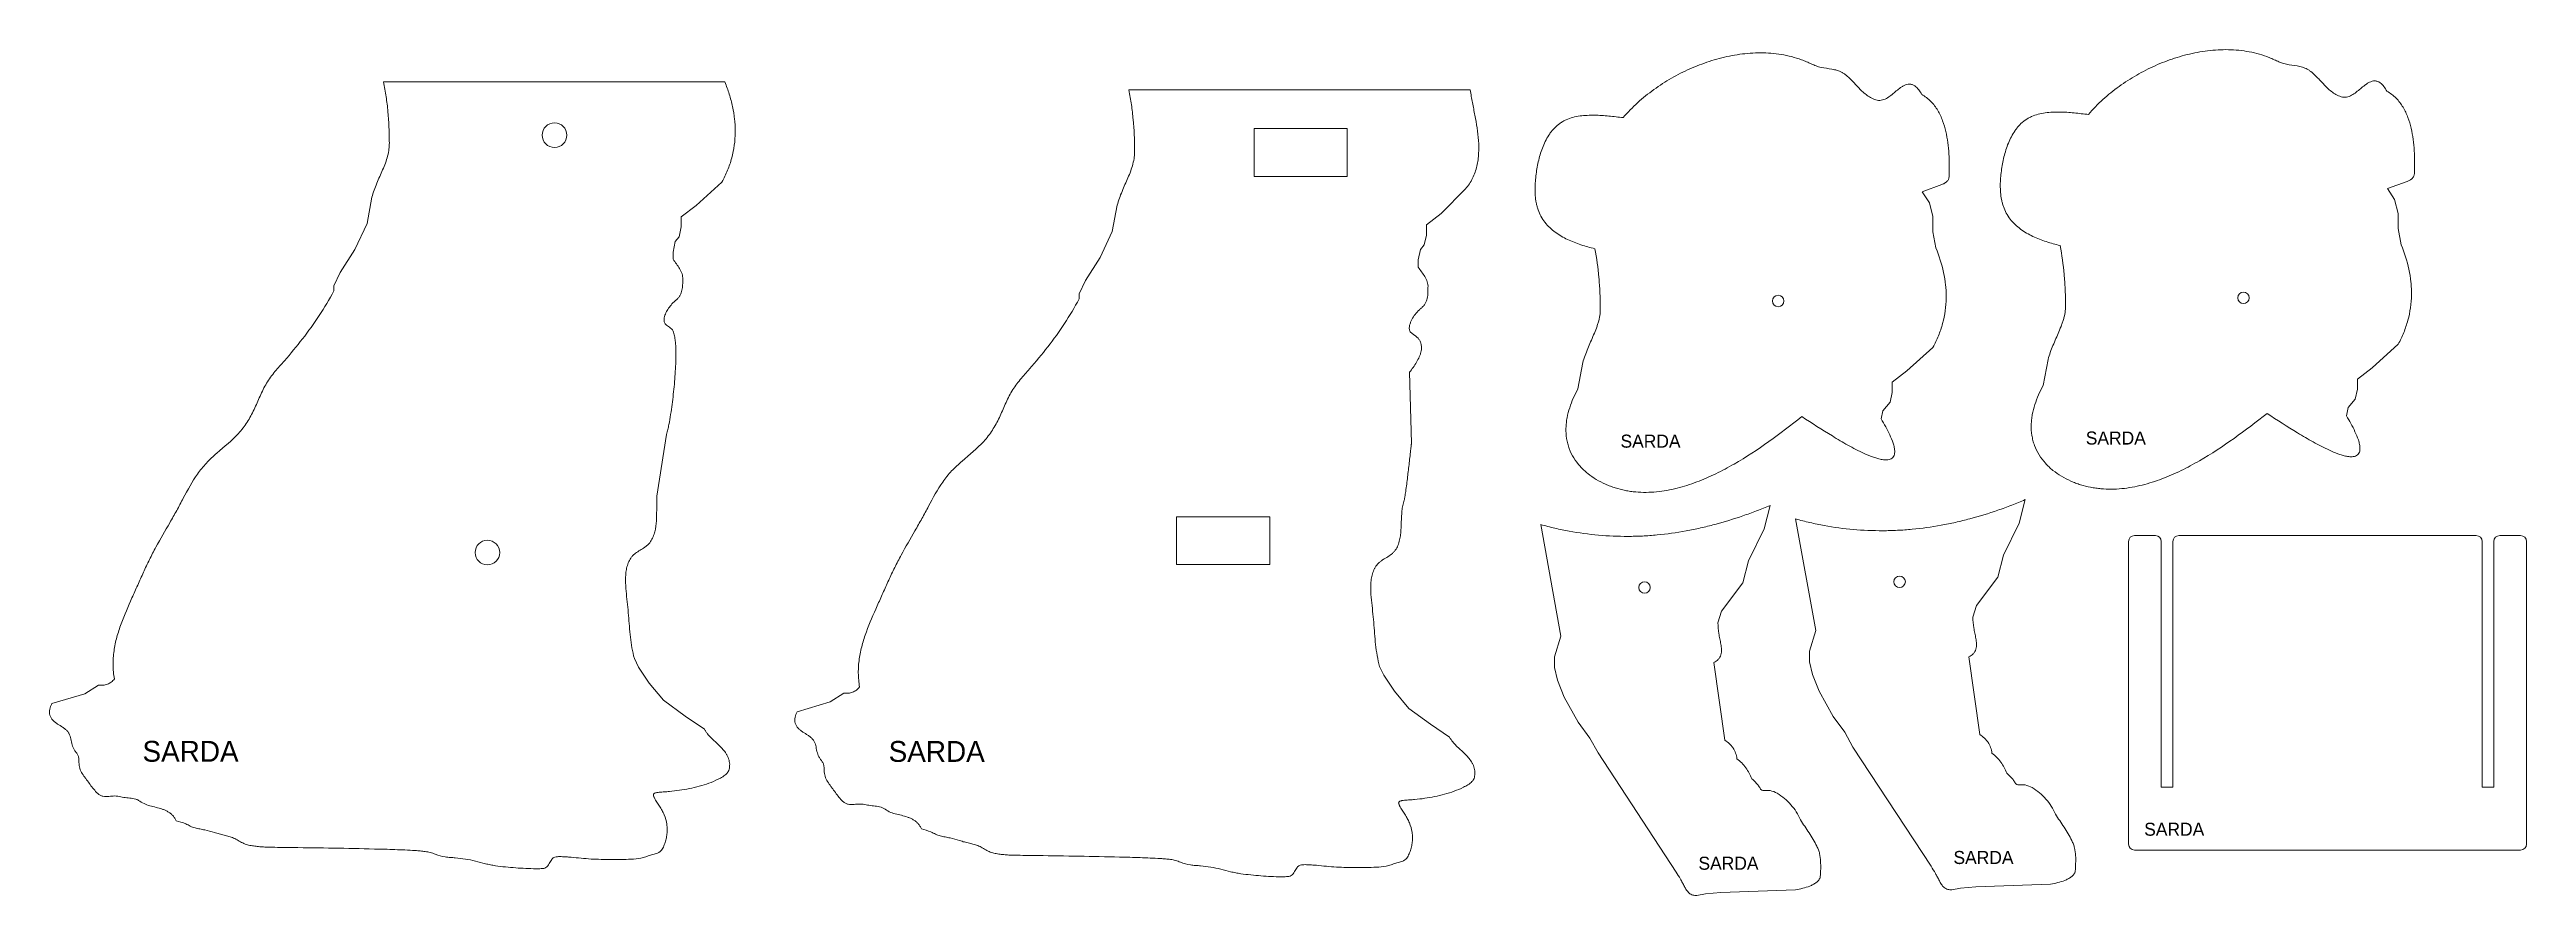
# Model space of a CAD drawing. Header units: inches. Extents: x 0.3 to 24.1, y 0.1 to 8.2.
import ezdxf

# ---------------------------------------------------------------- set-up
doc = ezdxf.new("R2010")
doc.units = ezdxf.units.IN
doc.header["$MEASUREMENT"] = 0

msp = doc.modelspace()

# ---------------------------------------------------------------- texts
at = {"color": 2, "lineweight": 5, "attachment_point": 1}
for insert, char_height, width in [((19.827, 4.519), 0.125, 0.8002), ((15.368, 4.489), 0.125, 0.8002), ((1.203, 1.554), 0.2, 1.49992), ((8.354, 1.553), 0.2, 1.49992), ((20.387, 0.77), 0.125, 0.79241), ((18.559, 0.499), 0.125, 0.73738), ((16.115, 0.444), 0.125, 0.73738)]:
    msp.add_mtext('{SARDA}', dxfattribs=dict(at, insert=insert, char_height=char_height, width=width))

# ---------------------------------------------------------------- linework, layer by layer
at = {"color": 1, "linetype": 'Continuous', "lineweight": 5}
for p, q in [((6.784, 7.869), (3.514, 7.869)), ((13.928, 7.792), (10.656, 7.792)), ((12.749, 7.422), (11.858, 7.422)), ((11.858, 7.422), (11.858, 6.964)), ((12.749, 6.964), (12.749, 7.422)), ((6.508, 6.684), (6.756, 6.91)), ((11.858, 6.964), (12.749, 6.964)), ((18.26, 6.817), (18.449, 6.886)), ((22.719, 6.848), (22.908, 6.916)), ((3.402, 6.764), (3.355, 6.513)), ((6.366, 6.575), (6.508, 6.684)), ((10.545, 6.687), (10.497, 6.436)), ((13.65, 6.607), (13.884, 6.844)), ((18.328, 6.711), (18.26, 6.817)), ((18.363, 6.579), (18.328, 6.711)), ((22.787, 6.741), (22.719, 6.848)), ((22.822, 6.609), (22.787, 6.741)), ((3.355, 6.513), (3.238, 6.263)), ((6.346, 6.384), (6.366, 6.479)), ((6.366, 6.479), (6.366, 6.575)), ((10.497, 6.436), (10.38, 6.186)), ((13.508, 6.499), (13.65, 6.607)), ((13.508, 6.402), (13.508, 6.499)), ((18.363, 6.433), (18.363, 6.579)), ((18.391, 6.279), (18.363, 6.433)), ((22.822, 6.464), (22.822, 6.609)), ((22.85, 6.309), (22.822, 6.464)), ((3.238, 6.263), (3.097, 6.044)), ((6.288, 6.239), (6.309, 6.34)), ((6.288, 6.17), (6.288, 6.239)), ((6.309, 6.34), (6.346, 6.384)), ((10.38, 6.186), (10.24, 5.967)), ((13.43, 6.163), (13.451, 6.263)), ((13.451, 6.263), (13.488, 6.308)), ((13.488, 6.308), (13.508, 6.402)), ((3.097, 6.044), (3.037, 5.914)), ((10.24, 5.967), (10.179, 5.837)), ((13.43, 6.093), (13.43, 6.163)), ((3.037, 5.914), (3.037, 5.867)), ((10.179, 5.837), (10.179, 5.79)), ((18.113, 5.099), (18.362, 5.325)), ((22.572, 5.129), (22.821, 5.355)), ((13.364, 4.407), (13.345, 5.087)), ((15.007, 5.179), (14.96, 4.929)), ((17.971, 4.991), (18.113, 5.099)), ((17.971, 4.894), (17.971, 4.991)), ((19.466, 5.21), (19.419, 4.959)), ((22.43, 5.021), (22.572, 5.129)), ((22.43, 4.924), (22.43, 5.021)), ((17.883, 4.718), (17.951, 4.8)), ((17.951, 4.8), (17.971, 4.894)), ((22.325, 4.67), (22.342, 4.748)), ((22.342, 4.748), (22.41, 4.83)), ((22.41, 4.83), (22.43, 4.924)), ((17.866, 4.64), (17.883, 4.718)), ((6.133, 3.898), (6.224, 4.491)), ((16.746, 3.586), (16.804, 3.811)), ((19.19, 3.64), (19.247, 3.866)), ((12.006, 3.702), (11.114, 3.702)), ((11.114, 3.702), (11.114, 3.244)), ((12.006, 3.244), (12.006, 3.702)), ((14.603, 3.627), (14.796, 2.559)), ((16.595, 3.281), (16.746, 3.586)), ((17.046, 3.681), (17.24, 2.613)), ((19.039, 3.335), (19.19, 3.64)), ((18.985, 3.123), (19.039, 3.335)), ((20.237, 0.565), (20.237, 3.465)), ((20.294, 3.522), (20.494, 3.522)), ((20.551, 3.465), (20.551, 1.111)), ((20.662, 3.465), (20.662, 1.111)), ((20.719, 3.522), (23.569, 3.522)), ((23.626, 3.465), (23.626, 1.111)), ((23.737, 3.465), (23.737, 1.111)), ((23.794, 3.522), (23.994, 3.522)), ((24.051, 0.565), (24.051, 3.465)), ((11.114, 3.244), (12.006, 3.244)), ((16.541, 3.069), (16.595, 3.281)), ((18.78, 2.852), (18.985, 3.123)), ((16.336, 2.797), (16.541, 3.069)), ((18.745, 2.74), (18.78, 2.852)), ((16.302, 2.686), (16.336, 2.797)), ((17.24, 2.613), (17.178, 2.413)), ((14.796, 2.559), (14.734, 2.359)), ((17.178, 2.413), (17.178, 2.311)), ((5.958, 2.26), (5.917, 2.344)), ((6.06, 2.106), (5.958, 2.26)), ((13.1, 2.183), (13.059, 2.267)), ((13.203, 2.03), (13.1, 2.183)), ((14.734, 2.359), (14.734, 2.256)), ((14.734, 2.256), (14.765, 2.137)), ((14.765, 2.137), (14.829, 1.974)), ((16.369, 1.56), (16.264, 2.304)), ((17.178, 2.311), (17.209, 2.191)), ((17.209, 2.191), (17.273, 2.029)), ((18.812, 1.615), (18.707, 2.358)), ((0.651, 2.004), (0.334, 1.911)), ((0.782, 2.088), (0.651, 2.004)), ((6.198, 1.943), (6.06, 2.106)), ((6.404, 1.79), (6.198, 1.943)), ((7.793, 1.927), (7.476, 1.834)), ((7.924, 2.011), (7.793, 1.927)), ((13.341, 1.866), (13.203, 2.03)), ((14.829, 1.974), (14.961, 1.734)), ((17.273, 2.029), (17.405, 1.788)), ((6.588, 1.666), (6.404, 1.79)), ((13.546, 1.713), (13.341, 1.866)), ((13.73, 1.589), (13.546, 1.713)), ((14.961, 1.734), (15.074, 1.581)), ((17.405, 1.788), (17.518, 1.636)), ((15.074, 1.581), (15.153, 1.439)), ((15.153, 1.439), (15.9, 0.297)), ((17.518, 1.636), (17.596, 1.494)), ((17.596, 1.494), (18.344, 0.352)), ((20.551, 1.111), (20.662, 1.111)), ((23.737, 1.111), (23.626, 1.111)), ((20.294, 0.508), (23.994, 0.508)), ((16.101, 0.073), (16.183, 0.088)), ((16.183, 0.088), (16.33, 0.1)), ((16.33, 0.1), (17.046, 0.127)), ((18.545, 0.127), (18.627, 0.142)), ((18.627, 0.142), (18.774, 0.154)), ((18.774, 0.154), (19.49, 0.181))]:
    msp.add_line(p, q, dxfattribs=at)
for centre, radius in [((5.152, 7.359), 0.118), ((16.879, 5.77), 0.055), ((21.338, 5.8), 0.055), ((4.509, 3.359), 0.118), ((18.043, 3.079), 0.055), ((15.599, 3.024), 0.055)]:
    msp.add_circle(centre, radius, dxfattribs=at)
for centre, start, end in [((20.294, 3.465), 90, 180), ((20.494, 3.465), 0, 90), ((20.719, 3.465), 90, 180), ((23.569, 3.465), 0, 90), ((23.794, 3.465), 90, 180), ((23.994, 3.465), 0, 90), ((20.294, 0.565), 180, 270), ((23.994, 0.565), 270, 0)]:
    msp.add_arc(centre, 0.057, start, end, dxfattribs=at)
for points, knots in [([(18.255, 7.75), (18.246, 7.766), (18.237, 7.781), (18.215, 7.808), (18.203, 7.822), (18.181, 7.837), (18.173, 7.841), (18.16, 7.845), (18.156, 7.846), (18.147, 7.848), (18.143, 7.849), (18.13, 7.849), (18.121, 7.848), (18.103, 7.843), (18.095, 7.84), (18.079, 7.832), (18.071, 7.828), (18.057, 7.818), (18.049, 7.813), (18.028, 7.797), (18.015, 7.786), (17.988, 7.763), (17.974, 7.751), (17.946, 7.73), (17.932, 7.72), (17.908, 7.707), (17.901, 7.703), (17.884, 7.697), (17.875, 7.695), (17.858, 7.692), (17.849, 7.692), (17.831, 7.693), (17.823, 7.695), (17.797, 7.702), (17.781, 7.71), (17.75, 7.727), (17.736, 7.737), (17.694, 7.769), (17.669, 7.794), (17.621, 7.845), (17.598, 7.871), (17.561, 7.908), (17.548, 7.92), (17.528, 7.936), (17.521, 7.941), (17.506, 7.951), (17.499, 7.956), (17.483, 7.965), (17.475, 7.968), (17.46, 7.975), (17.452, 7.978), (17.427, 7.985), (17.41, 7.989), (17.36, 7.998), (17.325, 8.002), (17.275, 8.012), (17.259, 8.017), (17.227, 8.028), (17.212, 8.035), (17.181, 8.049), (17.166, 8.056), (17.135, 8.069), (17.119, 8.075), (17.072, 8.093), (17.04, 8.103), (16.976, 8.12), (16.943, 8.127), (16.877, 8.137), (16.844, 8.141), (16.743, 8.149), (16.677, 8.149), (16.544, 8.14), (16.478, 8.13), (16.38, 8.11), (16.347, 8.103), (16.283, 8.086), (16.251, 8.076), (16.156, 8.045), (16.094, 8.021), (15.973, 7.968), (15.914, 7.938), (15.799, 7.872), (15.742, 7.835), (15.634, 7.757), (15.582, 7.716), (15.484, 7.626), (15.437, 7.579), (15.394, 7.527)], [0, 0, 0, 0, 0.015625, 0.015625, 0.03125, 0.03125, 0.039062, 0.039062, 0.042969, 0.042969, 0.046875, 0.046875, 0.054687, 0.054687, 0.0625, 0.0625, 0.070312, 0.070312, 0.078125, 0.078125, 0.09375, 0.09375, 0.109375, 0.109375, 0.125, 0.125, 0.132812, 0.132812, 0.140625, 0.140625, 0.148437, 0.148437, 0.15625, 0.15625, 0.171875, 0.171875, 0.1875, 0.1875, 0.21875, 0.21875, 0.25, 0.25, 0.265625, 0.265625, 0.273437, 0.273437, 0.28125, 0.28125, 0.289062, 0.289062, 0.296875, 0.296875, 0.3125, 0.3125, 0.34375, 0.34375, 0.359375, 0.359375, 0.375, 0.375, 0.390625, 0.390625, 0.40625, 0.40625, 0.4375, 0.4375, 0.46875, 0.46875, 0.5, 0.5, 0.5625, 0.5625, 0.625, 0.625, 0.65625, 0.65625, 0.6875, 0.6875, 0.75, 0.75, 0.8125, 0.8125, 0.875, 0.875, 0.9375, 0.9375, 1, 1, 1, 1]), ([(22.714, 7.78), (22.705, 7.796), (22.696, 7.811), (22.674, 7.839), (22.662, 7.852), (22.64, 7.867), (22.632, 7.871), (22.619, 7.876), (22.615, 7.877), (22.606, 7.878), (22.602, 7.879), (22.589, 7.879), (22.58, 7.878), (22.562, 7.874), (22.554, 7.87), (22.538, 7.863), (22.53, 7.858), (22.516, 7.848), (22.508, 7.843), (22.487, 7.827), (22.474, 7.816), (22.447, 7.793), (22.433, 7.782), (22.405, 7.76), (22.391, 7.75), (22.367, 7.737), (22.36, 7.734), (22.343, 7.727), (22.334, 7.725), (22.317, 7.722), (22.308, 7.722), (22.29, 7.724), (22.282, 7.725), (22.256, 7.733), (22.24, 7.74), (22.209, 7.757), (22.195, 7.767), (22.153, 7.799), (22.128, 7.824), (22.08, 7.875), (22.057, 7.901), (22.02, 7.938), (22.007, 7.95), (21.987, 7.967), (21.98, 7.972), (21.965, 7.982), (21.958, 7.986), (21.942, 7.995), (21.934, 7.999), (21.919, 8.005), (21.911, 8.008), (21.886, 8.016), (21.869, 8.019), (21.819, 8.028), (21.785, 8.032), (21.734, 8.043), (21.718, 8.047), (21.686, 8.058), (21.671, 8.065), (21.64, 8.079), (21.625, 8.086), (21.594, 8.1), (21.578, 8.106), (21.531, 8.123), (21.499, 8.133), (21.435, 8.15), (21.402, 8.157), (21.336, 8.168), (21.303, 8.172), (21.202, 8.18), (21.136, 8.18), (21.003, 8.17), (20.937, 8.161), (20.839, 8.141), (20.806, 8.133), (20.742, 8.116), (20.71, 8.107), (20.615, 8.076), (20.553, 8.052), (20.432, 7.998), (20.373, 7.968), (20.258, 7.902), (20.201, 7.866), (20.093, 7.788), (20.041, 7.746), (19.943, 7.657), (19.896, 7.609), (19.853, 7.557)], [0, 0, 0, 0, 0.015625, 0.015625, 0.03125, 0.03125, 0.039062, 0.039062, 0.042969, 0.042969, 0.046875, 0.046875, 0.054687, 0.054687, 0.0625, 0.0625, 0.070312, 0.070312, 0.078125, 0.078125, 0.09375, 0.09375, 0.109375, 0.109375, 0.125, 0.125, 0.132812, 0.132812, 0.140625, 0.140625, 0.148437, 0.148437, 0.15625, 0.15625, 0.171875, 0.171875, 0.1875, 0.1875, 0.21875, 0.21875, 0.25, 0.25, 0.265625, 0.265625, 0.273437, 0.273437, 0.28125, 0.28125, 0.289062, 0.289062, 0.296875, 0.296875, 0.3125, 0.3125, 0.34375, 0.34375, 0.359375, 0.359375, 0.375, 0.375, 0.390625, 0.390625, 0.40625, 0.40625, 0.4375, 0.4375, 0.46875, 0.46875, 0.5, 0.5, 0.5625, 0.5625, 0.625, 0.625, 0.65625, 0.65625, 0.6875, 0.6875, 0.75, 0.75, 0.8125, 0.8125, 0.875, 0.875, 0.9375, 0.9375, 1, 1, 1, 1]), ([(3.514, 7.869), (3.519, 7.845), (3.523, 7.822), (3.531, 7.775), (3.535, 7.751), (3.545, 7.68), (3.551, 7.633), (3.564, 7.49), (3.568, 7.394), (3.569, 7.287), (3.569, 7.275), (3.568, 7.251), (3.567, 7.239), (3.563, 7.205), (3.558, 7.182), (3.541, 7.114), (3.523, 7.07), (3.487, 6.984), (3.467, 6.941), (3.43, 6.854), (3.414, 6.81), (3.402, 6.764)], [0, 0, 0, 0, 0.0625, 0.0625, 0.125, 0.125, 0.25, 0.25, 0.5, 0.5, 0.53125, 0.53125, 0.5625, 0.5625, 0.625, 0.625, 0.75, 0.75, 0.875, 0.875, 1, 1, 1, 1]), ([(6.756, 6.91), (6.777, 6.946), (6.795, 6.984), (6.826, 7.061), (6.84, 7.1), (6.872, 7.221), (6.883, 7.303), (6.885, 7.407), (6.884, 7.427), (6.882, 7.469), (6.88, 7.49), (6.874, 7.552), (6.867, 7.592), (6.85, 7.673), (6.839, 7.713), (6.82, 7.772), (6.814, 7.791), (6.799, 7.83), (6.792, 7.849), (6.784, 7.869)], [0, 0, 0, 0, 0.125, 0.125, 0.25, 0.25, 0.5, 0.5, 0.5625, 0.5625, 0.625, 0.625, 0.75, 0.75, 0.875, 0.875, 0.9375, 0.9375, 1, 1, 1, 1]), ([(10.656, 7.792), (10.661, 7.768), (10.666, 7.745), (10.674, 7.698), (10.678, 7.674), (10.688, 7.603), (10.693, 7.556), (10.707, 7.413), (10.711, 7.318), (10.711, 7.21), (10.712, 7.198), (10.711, 7.174), (10.71, 7.163), (10.705, 7.128), (10.701, 7.105), (10.683, 7.038), (10.666, 6.994), (10.629, 6.907), (10.609, 6.864), (10.573, 6.777), (10.556, 6.733), (10.545, 6.687)], [0, 0, 0, 0, 0.0625, 0.0625, 0.125, 0.125, 0.25, 0.25, 0.5, 0.5, 0.53125, 0.53125, 0.5625, 0.5625, 0.625, 0.625, 0.75, 0.75, 0.875, 0.875, 1, 1, 1, 1]), ([(13.884, 6.844), (13.91, 6.876), (13.933, 6.91), (13.96, 6.965), (13.968, 6.984), (13.981, 7.023), (13.987, 7.043), (13.996, 7.083), (14, 7.103), (14.006, 7.143), (14.007, 7.164), (14.011, 7.225), (14.01, 7.266), (14.001, 7.389), (13.988, 7.469), (13.965, 7.59), (13.957, 7.631), (13.942, 7.711), (13.934, 7.751), (13.928, 7.792)], [0, 0, 0, 0, 0.125, 0.125, 0.1875, 0.1875, 0.25, 0.25, 0.3125, 0.3125, 0.375, 0.375, 0.5, 0.5, 0.75, 0.75, 0.875, 0.875, 1, 1, 1, 1]), ([(18.518, 6.962), (18.52, 7.034), (18.52, 7.107), (18.514, 7.215), (18.51, 7.252), (18.501, 7.324), (18.494, 7.359), (18.478, 7.429), (18.468, 7.464), (18.449, 7.515), (18.442, 7.531), (18.426, 7.564), (18.418, 7.58), (18.39, 7.628), (18.368, 7.657), (18.329, 7.696), (18.315, 7.708), (18.286, 7.731), (18.271, 7.741), (18.255, 7.75)], [0, 0, 0, 0, 0.25, 0.25, 0.375, 0.375, 0.5, 0.5, 0.625, 0.625, 0.6875, 0.6875, 0.75, 0.75, 0.875, 0.875, 0.9375, 0.9375, 1, 1, 1, 1]), ([(22.977, 6.992), (22.979, 7.065), (22.979, 7.137), (22.973, 7.246), (22.969, 7.282), (22.96, 7.354), (22.953, 7.39), (22.937, 7.46), (22.927, 7.494), (22.908, 7.545), (22.901, 7.562), (22.885, 7.594), (22.877, 7.611), (22.849, 7.658), (22.827, 7.687), (22.788, 7.726), (22.774, 7.739), (22.745, 7.761), (22.73, 7.771), (22.714, 7.78)], [0, 0, 0, 0, 0.25, 0.25, 0.375, 0.375, 0.5, 0.5, 0.625, 0.625, 0.6875, 0.6875, 0.75, 0.75, 0.875, 0.875, 0.9375, 0.9375, 1, 1, 1, 1]), ([(15.394, 7.527), (15.371, 7.529), (15.348, 7.532), (15.302, 7.537), (15.279, 7.54), (15.21, 7.546), (15.164, 7.55), (15.095, 7.551), (15.072, 7.55), (15.026, 7.548), (15.003, 7.546), (14.957, 7.54), (14.934, 7.535), (14.889, 7.523), (14.868, 7.516), (14.836, 7.502), (14.826, 7.497), (14.806, 7.485), (14.796, 7.479), (14.768, 7.459), (14.751, 7.444), (14.727, 7.419), (14.719, 7.41), (14.704, 7.392), (14.697, 7.383), (14.678, 7.354), (14.666, 7.335), (14.644, 7.294), (14.635, 7.273), (14.617, 7.231), (14.609, 7.209), (14.589, 7.143), (14.578, 7.098), (14.562, 7.009), (14.556, 6.963), (14.55, 6.895), (14.549, 6.872), (14.549, 6.825), (14.55, 6.803), (14.553, 6.757), (14.556, 6.734), (14.563, 6.7), (14.566, 6.689), (14.571, 6.667), (14.575, 6.656), (14.586, 6.623), (14.595, 6.602), (14.617, 6.562), (14.63, 6.542), (14.658, 6.506), (14.673, 6.489), (14.707, 6.457), (14.724, 6.442), (14.78, 6.401), (14.82, 6.379), (14.902, 6.34), (14.946, 6.323), (15.033, 6.294), (15.077, 6.282), (15.122, 6.271)], [0, 0, 0, 0, 0.03125, 0.03125, 0.0625, 0.0625, 0.125, 0.125, 0.15625, 0.15625, 0.1875, 0.1875, 0.21875, 0.21875, 0.25, 0.25, 0.265625, 0.265625, 0.28125, 0.28125, 0.3125, 0.3125, 0.328125, 0.328125, 0.34375, 0.34375, 0.375, 0.375, 0.40625, 0.40625, 0.4375, 0.4375, 0.5, 0.5, 0.5625, 0.5625, 0.59375, 0.59375, 0.625, 0.625, 0.65625, 0.65625, 0.671875, 0.671875, 0.6875, 0.6875, 0.71875, 0.71875, 0.75, 0.75, 0.78125, 0.78125, 0.8125, 0.8125, 0.875, 0.875, 0.9375, 0.9375, 1, 1, 1, 1]), ([(19.853, 7.557), (19.83, 7.56), (19.807, 7.562), (19.761, 7.568), (19.738, 7.57), (19.669, 7.577), (19.623, 7.58), (19.554, 7.581), (19.531, 7.581), (19.485, 7.578), (19.462, 7.576), (19.416, 7.57), (19.393, 7.566), (19.348, 7.554), (19.327, 7.546), (19.295, 7.532), (19.285, 7.527), (19.265, 7.516), (19.255, 7.509), (19.227, 7.489), (19.21, 7.474), (19.186, 7.449), (19.178, 7.44), (19.163, 7.422), (19.156, 7.413), (19.137, 7.385), (19.125, 7.365), (19.103, 7.324), (19.094, 7.304), (19.076, 7.261), (19.068, 7.239), (19.048, 7.173), (19.037, 7.129), (19.021, 7.039), (19.015, 6.994), (19.009, 6.925), (19.008, 6.902), (19.008, 6.856), (19.009, 6.833), (19.012, 6.787), (19.015, 6.764), (19.022, 6.73), (19.025, 6.719), (19.03, 6.697), (19.034, 6.686), (19.045, 6.653), (19.054, 6.633), (19.076, 6.592), (19.089, 6.572), (19.117, 6.536), (19.132, 6.519), (19.166, 6.487), (19.183, 6.473), (19.239, 6.432), (19.279, 6.409), (19.361, 6.37), (19.405, 6.353), (19.492, 6.324), (19.536, 6.312), (19.581, 6.302)], [0, 0, 0, 0, 0.03125, 0.03125, 0.0625, 0.0625, 0.125, 0.125, 0.15625, 0.15625, 0.1875, 0.1875, 0.21875, 0.21875, 0.25, 0.25, 0.265625, 0.265625, 0.28125, 0.28125, 0.3125, 0.3125, 0.328125, 0.328125, 0.34375, 0.34375, 0.375, 0.375, 0.40625, 0.40625, 0.4375, 0.4375, 0.5, 0.5, 0.5625, 0.5625, 0.59375, 0.59375, 0.625, 0.625, 0.65625, 0.65625, 0.671875, 0.671875, 0.6875, 0.6875, 0.71875, 0.71875, 0.75, 0.75, 0.78125, 0.78125, 0.8125, 0.8125, 0.875, 0.875, 0.9375, 0.9375, 1, 1, 1, 1]), ([(18.449, 6.886), (18.457, 6.889), (18.465, 6.893), (18.481, 6.902), (18.488, 6.907), (18.498, 6.917), (18.501, 6.92), (18.506, 6.927), (18.509, 6.931), (18.515, 6.944), (18.517, 6.953), (18.518, 6.962)], [0, 0, 0, 0, 0.25, 0.25, 0.5, 0.5, 0.625, 0.625, 0.75, 0.75, 1, 1, 1, 1]), ([(22.908, 6.916), (22.916, 6.919), (22.924, 6.923), (22.94, 6.932), (22.947, 6.937), (22.957, 6.947), (22.96, 6.95), (22.965, 6.958), (22.968, 6.962), (22.974, 6.974), (22.976, 6.983), (22.977, 6.992)], [0, 0, 0, 0, 0.25, 0.25, 0.5, 0.5, 0.625, 0.625, 0.75, 0.75, 1, 1, 1, 1]), ([(15.122, 6.271), (15.14, 6.18), (15.153, 6.088), (15.165, 5.949), (15.168, 5.903), (15.173, 5.81), (15.174, 5.763), (15.174, 5.706), (15.174, 5.694), (15.174, 5.671), (15.173, 5.659), (15.169, 5.625), (15.165, 5.602), (15.156, 5.567), (15.152, 5.556), (15.145, 5.533), (15.141, 5.522), (15.129, 5.488), (15.12, 5.466), (15.092, 5.401), (15.072, 5.358), (15.036, 5.27), (15.019, 5.226), (15.007, 5.179)], [0, 0, 0, 0, 0.25, 0.25, 0.375, 0.375, 0.5, 0.5, 0.53125, 0.53125, 0.5625, 0.5625, 0.625, 0.625, 0.65625, 0.65625, 0.6875, 0.6875, 0.75, 0.75, 0.875, 0.875, 1, 1, 1, 1]), ([(18.362, 5.325), (18.382, 5.362), (18.4, 5.399), (18.431, 5.475), (18.444, 5.514), (18.477, 5.635), (18.488, 5.716), (18.49, 5.819), (18.489, 5.84), (18.488, 5.881), (18.486, 5.902), (18.48, 5.963), (18.473, 6.004), (18.447, 6.124), (18.422, 6.202), (18.391, 6.279)], [0, 0, 0, 0, 0.125, 0.125, 0.25, 0.25, 0.5, 0.5, 0.5625, 0.5625, 0.625, 0.625, 0.75, 0.75, 1, 1, 1, 1]), ([(19.581, 6.302), (19.599, 6.21), (19.612, 6.118), (19.624, 5.979), (19.627, 5.933), (19.632, 5.84), (19.633, 5.794), (19.633, 5.736), (19.633, 5.724), (19.633, 5.701), (19.632, 5.69), (19.628, 5.655), (19.624, 5.632), (19.615, 5.598), (19.611, 5.586), (19.604, 5.563), (19.6, 5.552), (19.588, 5.519), (19.579, 5.497), (19.551, 5.431), (19.531, 5.388), (19.495, 5.3), (19.478, 5.256), (19.466, 5.21)], [0, 0, 0, 0, 0.25, 0.25, 0.375, 0.375, 0.5, 0.5, 0.53125, 0.53125, 0.5625, 0.5625, 0.625, 0.625, 0.65625, 0.65625, 0.6875, 0.6875, 0.75, 0.75, 0.875, 0.875, 1, 1, 1, 1]), ([(22.821, 5.355), (22.841, 5.392), (22.859, 5.429), (22.89, 5.506), (22.903, 5.545), (22.936, 5.665), (22.947, 5.746), (22.949, 5.849), (22.948, 5.87), (22.947, 5.911), (22.945, 5.932), (22.939, 5.994), (22.932, 6.034), (22.906, 6.154), (22.881, 6.233), (22.85, 6.309)], [0, 0, 0, 0, 0.125, 0.125, 0.25, 0.25, 0.5, 0.5, 0.5625, 0.5625, 0.625, 0.625, 0.75, 0.75, 1, 1, 1, 1]), ([(6.224, 4.491), (6.227, 4.499), (6.229, 4.507), (6.234, 4.522), (6.236, 4.53), (6.242, 4.554), (6.245, 4.57), (6.254, 4.618), (6.26, 4.65), (6.275, 4.746), (6.283, 4.811), (6.298, 4.94), (6.304, 5.005), (6.31, 5.102), (6.312, 5.135), (6.315, 5.2), (6.315, 5.233), (6.315, 5.298), (6.314, 5.33), (6.311, 5.379), (6.309, 5.395), (6.304, 5.427), (6.301, 5.443), (6.294, 5.467), (6.291, 5.475), (6.284, 5.489), (6.279, 5.496), (6.268, 5.508), (6.262, 5.513), (6.248, 5.523), (6.241, 5.527), (6.227, 5.536), (6.22, 5.54), (6.212, 5.55), (6.21, 5.553), (6.206, 5.561), (6.204, 5.565), (6.201, 5.578), (6.201, 5.587), (6.202, 5.604), (6.204, 5.612), (6.211, 5.637), (6.218, 5.653), (6.234, 5.683), (6.243, 5.697), (6.263, 5.725), (6.274, 5.738), (6.292, 5.757), (6.299, 5.763), (6.311, 5.774), (6.318, 5.779), (6.331, 5.791), (6.337, 5.797), (6.347, 5.811), (6.352, 5.818), (6.365, 5.841), (6.37, 5.857), (6.375, 5.882), (6.376, 5.891), (6.378, 5.908), (6.379, 5.916), (6.381, 5.942), (6.381, 5.959), (6.381, 5.976)], [0, 0, 0, 0, 0.015625, 0.015625, 0.03125, 0.03125, 0.0625, 0.0625, 0.125, 0.125, 0.25, 0.25, 0.375, 0.375, 0.4375, 0.4375, 0.5, 0.5, 0.5625, 0.5625, 0.59375, 0.59375, 0.625, 0.625, 0.640625, 0.640625, 0.65625, 0.65625, 0.671875, 0.671875, 0.6875, 0.6875, 0.703125, 0.703125, 0.710937, 0.710937, 0.71875, 0.71875, 0.734375, 0.734375, 0.75, 0.75, 0.78125, 0.78125, 0.8125, 0.8125, 0.84375, 0.84375, 0.859375, 0.859375, 0.875, 0.875, 0.890625, 0.890625, 0.90625, 0.90625, 0.9375, 0.9375, 0.953125, 0.953125, 0.96875, 0.96875, 1, 1, 1, 1]), ([(6.381, 5.976), (6.381, 5.986), (6.381, 5.995), (6.379, 6.013), (6.377, 6.022), (6.369, 6.048), (6.36, 6.064), (6.341, 6.096), (6.331, 6.11), (6.309, 6.14), (6.298, 6.155), (6.288, 6.17)], [0, 0, 0, 0, 0.125, 0.125, 0.25, 0.25, 0.5, 0.5, 0.75, 0.75, 1, 1, 1, 1]), ([(13.523, 5.9), (13.524, 5.909), (13.523, 5.918), (13.521, 5.936), (13.519, 5.945), (13.511, 5.971), (13.503, 5.988), (13.484, 6.019), (13.473, 6.034), (13.452, 6.063), (13.441, 6.078), (13.43, 6.093)], [0, 0, 0, 0, 0.125, 0.125, 0.25, 0.25, 0.5, 0.5, 0.75, 0.75, 1, 1, 1, 1]), ([(3.037, 5.867), (2.951, 5.703), (2.849, 5.551), (2.681, 5.335), (2.623, 5.265), (2.533, 5.162), (2.502, 5.128), (2.443, 5.058), (2.416, 5.021), (2.369, 4.943), (2.349, 4.901), (2.32, 4.836), (2.311, 4.815), (2.292, 4.772), (2.283, 4.751), (2.252, 4.688), (2.231, 4.648), (2.194, 4.59), (2.181, 4.571), (2.153, 4.535), (2.138, 4.517), (2.061, 4.433), (1.987, 4.374), (1.881, 4.282), (1.847, 4.251), (1.8, 4.2), (1.785, 4.183), (1.757, 4.148), (1.743, 4.13), (1.679, 4.038), (1.637, 3.959), (1.584, 3.86), (1.573, 3.84), (1.552, 3.801), (1.542, 3.781), (1.509, 3.722), (1.487, 3.684), (1.42, 3.567), (1.375, 3.49), (1.311, 3.372), (1.29, 3.332), (1.25, 3.251), (1.231, 3.211), (1.194, 3.129), (1.175, 3.088), (1.139, 3.006), (1.121, 2.966), (1.066, 2.843), (1.03, 2.761), (0.991, 2.655), (0.984, 2.634), (0.97, 2.591), (0.963, 2.57), (0.946, 2.505), (0.937, 2.461), (0.924, 2.372), (0.921, 2.328), (0.921, 2.26), (0.923, 2.237), (0.927, 2.192), (0.93, 2.17), (0.934, 2.148)], [0, 0, 0, 0, 0.125, 0.125, 0.1875, 0.1875, 0.21875, 0.21875, 0.25, 0.25, 0.28125, 0.28125, 0.296875, 0.296875, 0.3125, 0.3125, 0.34375, 0.34375, 0.359375, 0.359375, 0.375, 0.375, 0.4375, 0.4375, 0.46875, 0.46875, 0.484375, 0.484375, 0.5, 0.5, 0.5625, 0.5625, 0.578125, 0.578125, 0.59375, 0.59375, 0.625, 0.625, 0.6875, 0.6875, 0.71875, 0.71875, 0.75, 0.75, 0.78125, 0.78125, 0.8125, 0.8125, 0.875, 0.875, 0.890625, 0.890625, 0.90625, 0.90625, 0.9375, 0.9375, 0.96875, 0.96875, 0.984375, 0.984375, 1, 1, 1, 1]), ([(10.179, 5.79), (10.093, 5.626), (9.992, 5.475), (9.824, 5.259), (9.765, 5.188), (9.675, 5.085), (9.644, 5.051), (9.586, 4.981), (9.558, 4.945), (9.511, 4.866), (9.491, 4.824), (9.463, 4.76), (9.454, 4.738), (9.435, 4.695), (9.425, 4.674), (9.395, 4.611), (9.373, 4.571), (9.336, 4.513), (9.323, 4.494), (9.295, 4.458), (9.281, 4.441), (9.203, 4.356), (9.129, 4.297), (9.024, 4.205), (8.989, 4.174), (8.942, 4.124), (8.927, 4.107), (8.899, 4.071), (8.885, 4.053), (8.821, 3.961), (8.779, 3.882), (8.726, 3.783), (8.716, 3.763), (8.695, 3.724), (8.684, 3.704), (8.651, 3.646), (8.629, 3.607), (8.562, 3.49), (8.517, 3.413), (8.453, 3.295), (8.432, 3.255), (8.393, 3.175), (8.373, 3.134), (8.336, 3.053), (8.318, 3.012), (8.281, 2.93), (8.263, 2.889), (8.208, 2.766), (8.172, 2.684), (8.133, 2.579), (8.126, 2.557), (8.112, 2.515), (8.106, 2.493), (8.088, 2.428), (8.079, 2.384), (8.066, 2.295), (8.063, 2.251), (8.064, 2.183), (8.065, 2.16), (8.069, 2.115), (8.072, 2.093), (8.076, 2.071)], [0, 0, 0, 0, 0.125, 0.125, 0.1875, 0.1875, 0.21875, 0.21875, 0.25, 0.25, 0.28125, 0.28125, 0.296875, 0.296875, 0.3125, 0.3125, 0.34375, 0.34375, 0.359375, 0.359375, 0.375, 0.375, 0.4375, 0.4375, 0.46875, 0.46875, 0.484375, 0.484375, 0.5, 0.5, 0.5625, 0.5625, 0.578125, 0.578125, 0.59375, 0.59375, 0.625, 0.625, 0.6875, 0.6875, 0.71875, 0.71875, 0.75, 0.75, 0.78125, 0.78125, 0.8125, 0.8125, 0.875, 0.875, 0.890625, 0.890625, 0.90625, 0.90625, 0.9375, 0.9375, 0.96875, 0.96875, 0.984375, 0.984375, 1, 1, 1, 1]), ([(13.345, 5.087), (13.37, 5.117), (13.394, 5.149), (13.423, 5.199), (13.432, 5.216), (13.444, 5.243), (13.447, 5.252), (13.453, 5.271), (13.456, 5.281), (13.459, 5.3), (13.46, 5.309), (13.461, 5.329), (13.46, 5.339), (13.457, 5.358), (13.455, 5.367), (13.447, 5.386), (13.442, 5.394), (13.426, 5.419), (13.411, 5.432), (13.386, 5.448), (13.378, 5.453), (13.366, 5.462), (13.362, 5.465), (13.355, 5.472), (13.352, 5.476), (13.345, 5.49), (13.344, 5.5), (13.343, 5.519), (13.345, 5.529), (13.35, 5.548), (13.353, 5.557), (13.36, 5.576), (13.364, 5.584), (13.378, 5.61), (13.389, 5.627), (13.413, 5.657), (13.426, 5.672), (13.448, 5.692), (13.456, 5.698), (13.47, 5.712), (13.477, 5.719), (13.49, 5.734), (13.495, 5.742), (13.502, 5.756), (13.505, 5.76), (13.508, 5.77), (13.51, 5.775), (13.517, 5.799), (13.52, 5.819), (13.523, 5.859), (13.523, 5.879), (13.523, 5.9)], [0, 0, 0, 0, 0.125, 0.125, 0.1875, 0.1875, 0.21875, 0.21875, 0.25, 0.25, 0.28125, 0.28125, 0.3125, 0.3125, 0.34375, 0.34375, 0.375, 0.375, 0.4375, 0.4375, 0.46875, 0.46875, 0.484375, 0.484375, 0.5, 0.5, 0.53125, 0.53125, 0.5625, 0.5625, 0.59375, 0.59375, 0.625, 0.625, 0.6875, 0.6875, 0.75, 0.75, 0.78125, 0.78125, 0.8125, 0.8125, 0.84375, 0.84375, 0.859375, 0.859375, 0.875, 0.875, 0.9375, 0.9375, 1, 1, 1, 1]), ([(14.96, 4.929), (14.928, 4.87), (14.901, 4.81), (14.871, 4.716), (14.862, 4.684), (14.853, 4.635), (14.851, 4.618), (14.847, 4.585), (14.846, 4.568), (14.845, 4.518), (14.846, 4.485), (14.854, 4.435), (14.858, 4.419), (14.866, 4.386), (14.871, 4.371), (14.888, 4.324), (14.903, 4.294), (14.938, 4.237), (14.959, 4.21), (14.992, 4.173), (15.004, 4.161), (15.028, 4.138), (15.041, 4.127), (15.08, 4.096), (15.107, 4.077), (15.164, 4.043), (15.194, 4.028), (15.24, 4.007), (15.255, 4.001), (15.287, 3.989), (15.302, 3.984), (15.35, 3.969), (15.382, 3.961), (15.431, 3.951), (15.448, 3.948), (15.481, 3.943), (15.497, 3.941), (15.581, 3.934), (15.647, 3.935), (15.746, 3.944), (15.78, 3.949), (15.845, 3.961), (15.878, 3.968), (15.974, 3.992), (16.037, 4.012), (16.16, 4.059), (16.221, 4.086), (16.311, 4.129), (16.341, 4.144), (16.399, 4.175), (16.428, 4.191), (16.572, 4.274), (16.682, 4.346), (16.897, 4.499), (17.002, 4.58), (17.106, 4.663)], [0, 0, 0, 0, 0.0625, 0.0625, 0.09375, 0.09375, 0.109375, 0.109375, 0.125, 0.125, 0.15625, 0.15625, 0.171875, 0.171875, 0.1875, 0.1875, 0.21875, 0.21875, 0.25, 0.25, 0.265625, 0.265625, 0.28125, 0.28125, 0.3125, 0.3125, 0.34375, 0.34375, 0.359375, 0.359375, 0.375, 0.375, 0.40625, 0.40625, 0.421875, 0.421875, 0.4375, 0.4375, 0.5, 0.5, 0.53125, 0.53125, 0.5625, 0.5625, 0.625, 0.625, 0.6875, 0.6875, 0.71875, 0.71875, 0.75, 0.75, 0.875, 0.875, 1, 1, 1, 1]), ([(19.419, 4.959), (19.387, 4.901), (19.36, 4.84), (19.33, 4.746), (19.321, 4.714), (19.312, 4.665), (19.31, 4.649), (19.306, 4.615), (19.305, 4.599), (19.304, 4.549), (19.305, 4.515), (19.313, 4.466), (19.317, 4.449), (19.325, 4.417), (19.33, 4.401), (19.348, 4.354), (19.362, 4.324), (19.397, 4.267), (19.418, 4.24), (19.451, 4.203), (19.463, 4.191), (19.487, 4.168), (19.5, 4.157), (19.539, 4.126), (19.566, 4.107), (19.623, 4.073), (19.653, 4.058), (19.699, 4.038), (19.714, 4.031), (19.746, 4.019), (19.761, 4.014), (19.809, 3.999), (19.841, 3.991), (19.89, 3.981), (19.907, 3.978), (19.94, 3.974), (19.956, 3.972), (20.04, 3.964), (20.106, 3.965), (20.205, 3.975), (20.239, 3.979), (20.304, 3.991), (20.337, 3.998), (20.433, 4.022), (20.496, 4.043), (20.619, 4.089), (20.68, 4.116), (20.77, 4.159), (20.8, 4.174), (20.858, 4.206), (20.887, 4.222), (21.031, 4.304), (21.141, 4.377), (21.356, 4.53), (21.461, 4.611), (21.565, 4.693)], [0, 0, 0, 0, 0.0625, 0.0625, 0.09375, 0.09375, 0.109375, 0.109375, 0.125, 0.125, 0.15625, 0.15625, 0.171875, 0.171875, 0.1875, 0.1875, 0.21875, 0.21875, 0.25, 0.25, 0.265625, 0.265625, 0.28125, 0.28125, 0.3125, 0.3125, 0.34375, 0.34375, 0.359375, 0.359375, 0.375, 0.375, 0.40625, 0.40625, 0.421875, 0.421875, 0.4375, 0.4375, 0.5, 0.5, 0.53125, 0.53125, 0.5625, 0.5625, 0.625, 0.625, 0.6875, 0.6875, 0.71875, 0.71875, 0.75, 0.75, 0.875, 0.875, 1, 1, 1, 1]), ([(17.106, 4.663), (17.202, 4.598), (17.299, 4.536), (17.448, 4.446), (17.497, 4.416), (17.573, 4.374), (17.599, 4.361), (17.65, 4.334), (17.677, 4.321), (17.729, 4.297), (17.756, 4.286), (17.797, 4.271), (17.811, 4.266), (17.838, 4.258), (17.852, 4.254), (17.881, 4.249), (17.895, 4.247), (17.924, 4.246), (17.939, 4.248), (17.96, 4.256), (17.966, 4.259), (17.977, 4.268), (17.982, 4.274), (17.989, 4.287), (17.992, 4.294), (17.995, 4.308), (17.996, 4.315), (17.996, 4.337), (17.994, 4.351), (17.989, 4.38), (17.985, 4.394), (17.972, 4.435), (17.96, 4.461), (17.936, 4.513), (17.923, 4.539), (17.896, 4.59), (17.881, 4.615), (17.866, 4.64)], [0, 0, 0, 0, 0.25, 0.25, 0.375, 0.375, 0.4375, 0.4375, 0.5, 0.5, 0.5625, 0.5625, 0.59375, 0.59375, 0.625, 0.625, 0.65625, 0.65625, 0.6875, 0.6875, 0.703125, 0.703125, 0.71875, 0.71875, 0.734375, 0.734375, 0.75, 0.75, 0.78125, 0.78125, 0.8125, 0.8125, 0.875, 0.875, 0.9375, 0.9375, 1, 1, 1, 1]), ([(21.565, 4.693), (21.661, 4.629), (21.758, 4.566), (21.907, 4.476), (21.956, 4.447), (22.032, 4.405), (22.058, 4.391), (22.109, 4.365), (22.136, 4.352), (22.188, 4.328), (22.215, 4.316), (22.256, 4.301), (22.27, 4.297), (22.297, 4.288), (22.311, 4.285), (22.34, 4.279), (22.354, 4.277), (22.383, 4.277), (22.398, 4.278), (22.419, 4.286), (22.425, 4.29), (22.436, 4.299), (22.441, 4.304), (22.448, 4.317), (22.451, 4.324), (22.454, 4.338), (22.455, 4.346), (22.455, 4.367), (22.453, 4.382), (22.448, 4.41), (22.444, 4.424), (22.431, 4.465), (22.419, 4.491), (22.395, 4.544), (22.382, 4.569), (22.355, 4.62), (22.34, 4.645), (22.325, 4.67)], [0, 0, 0, 0, 0.25, 0.25, 0.375, 0.375, 0.4375, 0.4375, 0.5, 0.5, 0.5625, 0.5625, 0.59375, 0.59375, 0.625, 0.625, 0.65625, 0.65625, 0.6875, 0.6875, 0.703125, 0.703125, 0.71875, 0.71875, 0.734375, 0.734375, 0.75, 0.75, 0.78125, 0.78125, 0.8125, 0.8125, 0.875, 0.875, 0.9375, 0.9375, 1, 1, 1, 1]), ([(13.295, 3.862), (13.296, 3.865), (13.297, 3.868), (13.298, 3.873), (13.298, 3.876), (13.3, 3.884), (13.301, 3.89), (13.304, 3.907), (13.305, 3.918), (13.311, 3.952), (13.314, 3.975), (13.32, 4.02), (13.323, 4.043), (13.328, 4.089), (13.33, 4.111), (13.339, 4.179), (13.344, 4.225), (13.352, 4.293), (13.355, 4.316), (13.358, 4.35), (13.36, 4.361), (13.361, 4.378), (13.362, 4.384), (13.363, 4.393), (13.363, 4.396), (13.364, 4.4), (13.364, 4.401), (13.364, 4.404), (13.364, 4.406), (13.364, 4.407)], [0, 0, 0, 0, 0.015625, 0.015625, 0.03125, 0.03125, 0.0625, 0.0625, 0.125, 0.125, 0.25, 0.25, 0.375, 0.375, 0.5, 0.5, 0.75, 0.75, 0.875, 0.875, 0.9375, 0.9375, 0.96875, 0.96875, 0.984375, 0.984375, 0.992187, 0.992187, 1, 1, 1, 1]), ([(5.917, 2.344), (5.908, 2.377), (5.9, 2.412), (5.888, 2.48), (5.883, 2.514), (5.871, 2.618), (5.867, 2.687), (5.858, 2.791), (5.855, 2.826), (5.848, 2.895), (5.844, 2.929), (5.837, 2.999), (5.834, 3.033), (5.832, 3.102), (5.833, 3.137), (5.839, 3.189), (5.842, 3.206), (5.851, 3.24), (5.857, 3.256), (5.871, 3.288), (5.88, 3.303), (5.896, 3.324), (5.902, 3.33), (5.915, 3.342), (5.922, 3.348), (5.942, 3.363), (5.957, 3.372), (5.987, 3.39), (6.002, 3.399), (6.024, 3.414), (6.03, 3.419), (6.044, 3.431), (6.05, 3.437), (6.068, 3.456), (6.078, 3.471), (6.094, 3.501), (6.101, 3.517), (6.112, 3.551), (6.116, 3.567), (6.125, 3.619), (6.128, 3.654), (6.131, 3.723), (6.131, 3.758), (6.131, 3.828), (6.131, 3.863), (6.133, 3.898)], [0, 0, 0, 0, 0.0625, 0.0625, 0.125, 0.125, 0.25, 0.25, 0.3125, 0.3125, 0.375, 0.375, 0.4375, 0.4375, 0.5, 0.5, 0.53125, 0.53125, 0.5625, 0.5625, 0.59375, 0.59375, 0.609375, 0.609375, 0.625, 0.625, 0.65625, 0.65625, 0.6875, 0.6875, 0.703125, 0.703125, 0.71875, 0.71875, 0.75, 0.75, 0.78125, 0.78125, 0.8125, 0.8125, 0.875, 0.875, 0.9375, 0.9375, 1, 1, 1, 1]), ([(13.059, 2.267), (13.05, 2.301), (13.042, 2.336), (13.03, 2.407), (13.025, 2.442), (13.013, 2.548), (13.009, 2.619), (13, 2.726), (12.996, 2.761), (12.989, 2.832), (12.985, 2.868), (12.978, 2.939), (12.975, 2.974), (12.975, 3.027), (12.975, 3.045), (12.977, 3.08), (12.979, 3.098), (12.985, 3.134), (12.989, 3.151), (12.998, 3.176), (13.001, 3.185), (13.008, 3.201), (13.013, 3.209), (13.026, 3.232), (13.037, 3.246), (13.057, 3.265), (13.064, 3.271), (13.078, 3.282), (13.086, 3.287), (13.108, 3.301), (13.124, 3.31), (13.154, 3.329), (13.169, 3.339), (13.189, 3.357), (13.195, 3.363), (13.207, 3.377), (13.212, 3.384), (13.227, 3.407), (13.234, 3.423), (13.243, 3.449), (13.246, 3.458), (13.25, 3.475), (13.252, 3.484), (13.257, 3.51), (13.26, 3.528), (13.265, 3.581), (13.266, 3.616), (13.269, 3.687), (13.27, 3.723), (13.276, 3.776), (13.278, 3.793), (13.285, 3.828), (13.289, 3.845), (13.295, 3.862)], [0, 0, 0, 0, 0.0625, 0.0625, 0.125, 0.125, 0.25, 0.25, 0.3125, 0.3125, 0.375, 0.375, 0.4375, 0.4375, 0.46875, 0.46875, 0.5, 0.5, 0.53125, 0.53125, 0.546875, 0.546875, 0.5625, 0.5625, 0.59375, 0.59375, 0.609375, 0.609375, 0.625, 0.625, 0.65625, 0.65625, 0.6875, 0.6875, 0.703125, 0.703125, 0.71875, 0.71875, 0.75, 0.75, 0.765625, 0.765625, 0.78125, 0.78125, 0.8125, 0.8125, 0.875, 0.875, 0.9375, 0.9375, 0.96875, 0.96875, 1, 1, 1, 1]), ([(16.804, 3.811), (16.782, 3.802), (16.76, 3.793), (16.717, 3.776), (16.695, 3.767), (16.629, 3.742), (16.585, 3.726), (16.452, 3.68), (16.363, 3.652), (16.226, 3.616), (16.181, 3.605), (16.089, 3.584), (16.043, 3.575), (15.905, 3.55), (15.812, 3.537), (15.671, 3.523), (15.625, 3.52), (15.531, 3.515), (15.484, 3.514), (15.343, 3.514), (15.25, 3.518), (15.062, 3.534), (14.969, 3.547), (14.831, 3.572), (14.762, 3.586), (14.694, 3.603), (14.648, 3.615), (14.625, 3.621), (14.603, 3.627)], [0, 0, 0, 0, 0.03125, 0.03125, 0.0625, 0.0625, 0.125, 0.125, 0.25, 0.25, 0.3125, 0.3125, 0.375, 0.375, 0.5, 0.5, 0.5625, 0.5625, 0.625, 0.625, 0.75, 0.75, 0.875, 0.875, 0.9375, 0.96875, 0.96875, 1, 1, 1, 1]), ([(19.247, 3.866), (19.226, 3.857), (19.204, 3.848), (19.161, 3.83), (19.139, 3.821), (19.073, 3.796), (19.029, 3.78), (18.896, 3.734), (18.806, 3.706), (18.67, 3.67), (18.625, 3.659), (18.533, 3.638), (18.487, 3.629), (18.349, 3.604), (18.256, 3.591), (18.115, 3.578), (18.068, 3.574), (17.975, 3.57), (17.928, 3.568), (17.787, 3.568), (17.693, 3.572), (17.506, 3.588), (17.413, 3.601), (17.275, 3.626), (17.206, 3.641), (17.137, 3.657), (17.092, 3.669), (17.069, 3.675), (17.046, 3.681)], [0, 0, 0, 0, 0.03125, 0.03125, 0.0625, 0.0625, 0.125, 0.125, 0.25, 0.25, 0.3125, 0.3125, 0.375, 0.375, 0.5, 0.5, 0.5625, 0.5625, 0.625, 0.625, 0.75, 0.75, 0.875, 0.875, 0.9375, 0.96875, 0.96875, 1, 1, 1, 1]), ([(16.264, 2.304), (16.279, 2.312), (16.293, 2.322), (16.31, 2.341), (16.316, 2.348), (16.324, 2.363), (16.328, 2.371), (16.335, 2.395), (16.337, 2.413), (16.336, 2.447), (16.333, 2.464), (16.327, 2.498), (16.323, 2.515), (16.316, 2.549), (16.313, 2.566), (16.305, 2.617), (16.302, 2.651), (16.302, 2.686)], [0, 0, 0, 0, 0.125, 0.125, 0.1875, 0.1875, 0.25, 0.25, 0.375, 0.375, 0.5, 0.5, 0.625, 0.625, 0.75, 0.75, 1, 1, 1, 1]), ([(18.707, 2.358), (18.723, 2.366), (18.736, 2.376), (18.754, 2.395), (18.759, 2.402), (18.768, 2.417), (18.771, 2.425), (18.779, 2.45), (18.781, 2.467), (18.78, 2.501), (18.777, 2.519), (18.771, 2.552), (18.767, 2.569), (18.76, 2.603), (18.757, 2.62), (18.749, 2.671), (18.746, 2.705), (18.745, 2.74)], [0, 0, 0, 0, 0.125, 0.125, 0.1875, 0.1875, 0.25, 0.25, 0.375, 0.375, 0.5, 0.5, 0.625, 0.625, 0.75, 0.75, 1, 1, 1, 1]), ([(0.934, 2.148), (0.925, 2.136), (0.915, 2.126), (0.898, 2.113), (0.892, 2.109), (0.879, 2.103), (0.873, 2.1), (0.853, 2.092), (0.839, 2.089), (0.817, 2.087), (0.81, 2.087), (0.796, 2.087), (0.789, 2.087), (0.782, 2.088)], [0, 0, 0, 0, 0.25, 0.25, 0.375, 0.375, 0.5, 0.5, 0.75, 0.75, 0.875, 0.875, 1, 1, 1, 1]), ([(0.334, 1.911), (0.33, 1.902), (0.326, 1.893), (0.32, 1.875), (0.317, 1.866), (0.313, 1.848), (0.312, 1.838), (0.312, 1.819), (0.314, 1.809), (0.319, 1.791), (0.322, 1.782), (0.332, 1.766), (0.338, 1.758), (0.351, 1.745), (0.359, 1.738), (0.374, 1.726), (0.381, 1.721), (0.405, 1.705), (0.422, 1.695), (0.445, 1.68), (0.453, 1.674), (0.468, 1.662), (0.475, 1.656), (0.488, 1.642), (0.494, 1.635), (0.503, 1.618), (0.506, 1.609), (0.515, 1.582), (0.518, 1.563), (0.526, 1.526), (0.53, 1.507), (0.54, 1.486), (0.542, 1.481), (0.546, 1.473), (0.549, 1.469), (0.557, 1.457), (0.563, 1.449), (0.574, 1.434), (0.579, 1.426), (0.585, 1.413), (0.587, 1.408), (0.59, 1.399), (0.591, 1.394), (0.593, 1.38), (0.593, 1.371), (0.594, 1.352), (0.594, 1.342), (0.596, 1.324), (0.597, 1.314), (0.601, 1.296), (0.603, 1.286), (0.613, 1.26), (0.623, 1.244), (0.64, 1.22), (0.645, 1.213), (0.656, 1.197), (0.662, 1.19), (0.679, 1.167), (0.69, 1.151), (0.712, 1.121), (0.724, 1.106), (0.748, 1.077), (0.76, 1.062), (0.778, 1.047), (0.781, 1.044), (0.789, 1.038), (0.793, 1.035), (0.806, 1.028), (0.814, 1.025), (0.833, 1.021), (0.843, 1.02), (0.862, 1.02), (0.871, 1.021), (0.9, 1.023), (0.919, 1.026), (0.957, 1.026), (0.976, 1.022), (1.004, 1.016), (1.014, 1.015), (1.033, 1.011), (1.043, 1.01), (1.072, 1.007), (1.091, 1.006), (1.12, 1.001), (1.129, 0.999), (1.148, 0.993), (1.157, 0.989), (1.183, 0.974), (1.2, 0.962), (1.254, 0.934), (1.294, 0.927), (1.353, 0.912), (1.373, 0.907), (1.401, 0.897), (1.411, 0.893), (1.429, 0.885), (1.438, 0.881), (1.456, 0.87), (1.464, 0.865), (1.48, 0.852), (1.487, 0.845), (1.501, 0.83), (1.507, 0.822), (1.515, 0.81), (1.517, 0.805), (1.522, 0.796), (1.524, 0.792), (1.526, 0.787)], [0, 0, 0, 0, 0.015625, 0.015625, 0.03125, 0.03125, 0.046875, 0.046875, 0.0625, 0.0625, 0.078125, 0.078125, 0.09375, 0.09375, 0.109375, 0.109375, 0.125, 0.125, 0.15625, 0.15625, 0.171875, 0.171875, 0.1875, 0.1875, 0.203125, 0.203125, 0.21875, 0.21875, 0.25, 0.25, 0.28125, 0.28125, 0.289063, 0.289063, 0.296875, 0.296875, 0.3125, 0.3125, 0.328125, 0.328125, 0.335938, 0.335938, 0.34375, 0.34375, 0.359375, 0.359375, 0.375, 0.375, 0.390625, 0.390625, 0.40625, 0.40625, 0.4375, 0.4375, 0.453125, 0.453125, 0.46875, 0.46875, 0.5, 0.5, 0.53125, 0.53125, 0.5625, 0.5625, 0.570313, 0.570313, 0.578125, 0.578125, 0.59375, 0.59375, 0.609375, 0.609375, 0.625, 0.625, 0.65625, 0.65625, 0.6875, 0.6875, 0.703125, 0.703125, 0.71875, 0.71875, 0.75, 0.75, 0.765625, 0.765625, 0.78125, 0.78125, 0.8125, 0.8125, 0.875, 0.875, 0.90625, 0.90625, 0.921875, 0.921875, 0.9375, 0.9375, 0.953125, 0.953125, 0.96875, 0.96875, 0.984375, 0.984375, 0.992188, 0.992188, 1, 1, 1, 1]), ([(8.076, 2.071), (8.067, 2.06), (8.057, 2.049), (8.04, 2.037), (8.034, 2.033), (8.021, 2.026), (8.015, 2.023), (7.995, 2.015), (7.981, 2.012), (7.96, 2.01), (7.953, 2.01), (7.939, 2.01), (7.931, 2.011), (7.924, 2.011)], [0, 0, 0, 0, 0.25, 0.25, 0.375, 0.375, 0.5, 0.5, 0.75, 0.75, 0.875, 0.875, 1, 1, 1, 1]), ([(6.831, 1.331), (6.829, 1.348), (6.826, 1.366), (6.818, 1.391), (6.814, 1.399), (6.807, 1.415), (6.803, 1.423), (6.78, 1.46), (6.755, 1.486), (6.704, 1.535), (6.677, 1.558), (6.64, 1.596), (6.628, 1.609), (6.612, 1.629), (6.607, 1.636), (6.597, 1.651), (6.592, 1.658), (6.588, 1.666)], [0, 0, 0, 0, 0.125, 0.125, 0.1875, 0.1875, 0.25, 0.25, 0.5, 0.5, 0.75, 0.75, 0.875, 0.875, 0.9375, 0.9375, 1, 1, 1, 1]), ([(7.476, 1.834), (7.472, 1.825), (7.469, 1.816), (7.462, 1.799), (7.46, 1.789), (7.456, 1.771), (7.455, 1.761), (7.455, 1.742), (7.456, 1.732), (7.461, 1.714), (7.465, 1.705), (7.475, 1.689), (7.481, 1.681), (7.494, 1.668), (7.501, 1.661), (7.516, 1.65), (7.524, 1.644), (7.548, 1.628), (7.564, 1.619), (7.588, 1.603), (7.596, 1.597), (7.61, 1.586), (7.618, 1.579), (7.631, 1.565), (7.636, 1.558), (7.645, 1.541), (7.649, 1.532), (7.657, 1.505), (7.66, 1.486), (7.668, 1.449), (7.673, 1.431), (7.682, 1.409), (7.684, 1.404), (7.689, 1.396), (7.691, 1.392), (7.699, 1.38), (7.705, 1.372), (7.716, 1.357), (7.721, 1.349), (7.728, 1.336), (7.73, 1.332), (7.732, 1.322), (7.733, 1.318), (7.735, 1.304), (7.735, 1.294), (7.736, 1.275), (7.737, 1.266), (7.738, 1.247), (7.74, 1.237), (7.743, 1.219), (7.746, 1.21), (7.756, 1.183), (7.766, 1.167), (7.782, 1.144), (7.788, 1.136), (7.799, 1.121), (7.804, 1.113), (7.821, 1.09), (7.832, 1.075), (7.855, 1.044), (7.866, 1.029), (7.89, 1), (7.902, 0.985), (7.92, 0.97), (7.924, 0.967), (7.932, 0.961), (7.936, 0.959), (7.948, 0.952), (7.957, 0.948), (7.976, 0.944), (7.985, 0.943), (8.004, 0.943), (8.014, 0.944), (8.042, 0.947), (8.061, 0.949), (8.099, 0.949), (8.118, 0.945), (8.147, 0.94), (8.156, 0.938), (8.175, 0.935), (8.185, 0.934), (8.214, 0.931), (8.234, 0.929), (8.262, 0.924), (8.272, 0.922), (8.29, 0.916), (8.299, 0.912), (8.326, 0.897), (8.342, 0.885), (8.396, 0.857), (8.437, 0.85), (8.496, 0.836), (8.515, 0.83), (8.544, 0.82), (8.553, 0.817), (8.572, 0.808), (8.581, 0.804), (8.598, 0.794), (8.606, 0.788), (8.622, 0.776), (8.63, 0.769), (8.643, 0.754), (8.649, 0.746), (8.657, 0.733), (8.66, 0.729), (8.664, 0.72), (8.666, 0.715), (8.668, 0.71)], [0, 0, 0, 0, 0.015625, 0.015625, 0.03125, 0.03125, 0.046875, 0.046875, 0.0625, 0.0625, 0.078125, 0.078125, 0.09375, 0.09375, 0.109375, 0.109375, 0.125, 0.125, 0.15625, 0.15625, 0.171875, 0.171875, 0.1875, 0.1875, 0.203125, 0.203125, 0.21875, 0.21875, 0.25, 0.25, 0.28125, 0.28125, 0.289062, 0.289062, 0.296875, 0.296875, 0.3125, 0.3125, 0.328125, 0.328125, 0.335937, 0.335937, 0.34375, 0.34375, 0.359375, 0.359375, 0.375, 0.375, 0.390625, 0.390625, 0.40625, 0.40625, 0.4375, 0.4375, 0.453125, 0.453125, 0.46875, 0.46875, 0.5, 0.5, 0.53125, 0.53125, 0.5625, 0.5625, 0.570312, 0.570312, 0.578125, 0.578125, 0.59375, 0.59375, 0.609375, 0.609375, 0.625, 0.625, 0.65625, 0.65625, 0.6875, 0.6875, 0.703125, 0.703125, 0.71875, 0.71875, 0.75, 0.75, 0.765625, 0.765625, 0.78125, 0.78125, 0.8125, 0.8125, 0.875, 0.875, 0.90625, 0.90625, 0.921875, 0.921875, 0.9375, 0.9375, 0.953125, 0.953125, 0.96875, 0.96875, 0.984375, 0.984375, 0.992188, 0.992188, 1, 1, 1, 1]), ([(13.973, 1.254), (13.972, 1.272), (13.968, 1.289), (13.96, 1.314), (13.957, 1.322), (13.949, 1.338), (13.945, 1.346), (13.922, 1.383), (13.898, 1.409), (13.847, 1.458), (13.82, 1.481), (13.782, 1.519), (13.771, 1.532), (13.754, 1.552), (13.749, 1.559), (13.739, 1.574), (13.735, 1.582), (13.73, 1.589)], [0, 0, 0, 0, 0.125, 0.125, 0.1875, 0.1875, 0.25, 0.25, 0.5, 0.5, 0.75, 0.75, 0.875, 0.875, 0.9375, 0.9375, 1, 1, 1, 1]), ([(16.484, 1.383), (16.482, 1.401), (16.478, 1.419), (16.465, 1.453), (16.457, 1.47), (16.442, 1.492), (16.436, 1.5), (16.425, 1.514), (16.418, 1.52), (16.399, 1.539), (16.384, 1.55), (16.369, 1.56)], [0, 0, 0, 0, 0.25, 0.25, 0.5, 0.5, 0.625, 0.625, 0.75, 0.75, 1, 1, 1, 1]), ([(18.928, 1.437), (18.925, 1.455), (18.921, 1.473), (18.909, 1.508), (18.901, 1.524), (18.886, 1.547), (18.88, 1.554), (18.868, 1.568), (18.862, 1.575), (18.842, 1.593), (18.828, 1.605), (18.812, 1.615)], [0, 0, 0, 0, 0.25, 0.25, 0.5, 0.5, 0.625, 0.625, 0.75, 0.75, 1, 1, 1, 1]), ([(19.071, 1.244), (19.056, 1.282), (19.037, 1.318), (19, 1.367), (18.987, 1.382), (18.959, 1.411), (18.944, 1.425), (18.928, 1.437)], [0, 0, 0, 0, 0.5, 0.5, 0.75, 0.75, 1, 1, 1, 1]), ([(1.526, 0.787), (1.557, 0.78), (1.587, 0.771), (1.625, 0.755), (1.632, 0.752), (1.647, 0.744), (1.654, 0.74), (1.669, 0.733), (1.676, 0.729), (1.691, 0.724), (1.699, 0.722), (1.722, 0.716), (1.738, 0.713), (1.769, 0.707), (1.785, 0.704), (1.831, 0.693), (1.862, 0.684), (1.908, 0.671), (1.923, 0.666), (1.954, 0.658), (1.969, 0.654), (2, 0.646), (2.016, 0.642), (2.046, 0.634), (2.062, 0.629), (2.091, 0.616), (2.106, 0.609), (2.135, 0.592), (2.149, 0.583), (2.171, 0.572), (2.179, 0.568), (2.194, 0.563), (2.201, 0.56), (2.224, 0.554), (2.24, 0.551), (2.272, 0.546), (2.287, 0.544), (2.319, 0.541), (2.335, 0.539), (2.367, 0.537), (2.384, 0.536), (2.416, 0.535), (2.432, 0.535), (2.514, 0.533), (2.579, 0.533), (2.775, 0.53), (2.905, 0.528), (3.165, 0.524), (3.296, 0.521), (3.491, 0.516), (3.556, 0.515), (3.654, 0.511), (3.686, 0.51), (3.751, 0.507), (3.784, 0.505), (3.832, 0.502), (3.849, 0.501), (3.881, 0.498), (3.897, 0.496), (3.929, 0.492), (3.945, 0.489), (3.969, 0.483), (3.977, 0.48), (3.993, 0.474), (4.001, 0.47), (4.04, 0.456), (4.072, 0.446), (4.12, 0.439), (4.137, 0.438), (4.169, 0.436), (4.185, 0.435), (4.234, 0.43), (4.266, 0.426), (4.33, 0.416), (4.362, 0.41), (4.426, 0.394), (4.458, 0.385), (4.506, 0.373), (4.522, 0.369), (4.554, 0.363), (4.57, 0.36), (4.618, 0.353), (4.65, 0.349), (4.715, 0.343), (4.748, 0.34), (4.812, 0.335), (4.845, 0.333), (4.91, 0.33), (4.942, 0.329), (4.991, 0.329), (5.007, 0.329), (5.031, 0.33), (5.04, 0.331), (5.056, 0.333), (5.063, 0.336), (5.077, 0.345), (5.083, 0.351), (5.092, 0.364), (5.097, 0.371), (5.105, 0.384), (5.109, 0.391), (5.118, 0.405), (5.122, 0.412), (5.129, 0.422), (5.131, 0.425), (5.137, 0.431), (5.141, 0.433), (5.151, 0.439), (5.159, 0.441), (5.175, 0.443), (5.183, 0.444), (5.199, 0.445), (5.207, 0.445), (5.231, 0.444), (5.247, 0.443), (5.279, 0.441), (5.295, 0.44), (5.375, 0.433), (5.439, 0.426), (5.534, 0.42), (5.566, 0.419), (5.63, 0.418), (5.662, 0.418), (5.726, 0.418), (5.758, 0.417), (5.822, 0.418), (5.854, 0.419), (5.918, 0.422), (5.95, 0.425), (5.996, 0.434), (6.011, 0.439), (6.034, 0.446), (6.041, 0.449), (6.056, 0.454), (6.064, 0.457), (6.079, 0.462), (6.087, 0.464), (6.102, 0.467), (6.11, 0.469), (6.125, 0.473), (6.133, 0.475), (6.143, 0.48), (6.147, 0.481), (6.154, 0.485), (6.157, 0.488), (6.166, 0.495), (6.172, 0.501), (6.181, 0.513), (6.186, 0.52), (6.197, 0.54), (6.203, 0.555), (6.214, 0.585), (6.218, 0.6), (6.225, 0.63), (6.228, 0.646), (6.231, 0.677), (6.232, 0.692), (6.232, 0.724), (6.23, 0.74), (6.224, 0.786), (6.215, 0.816), (6.197, 0.86), (6.19, 0.874), (6.175, 0.901), (6.166, 0.915), (6.149, 0.941), (6.14, 0.954), (6.123, 0.98), (6.115, 0.994), (6.107, 1.012), (6.105, 1.015), (6.102, 1.023), (6.101, 1.027), (6.1, 1.033), (6.1, 1.035), (6.1, 1.039), (6.1, 1.041), (6.101, 1.045), (6.102, 1.047), (6.105, 1.049), (6.107, 1.051), (6.112, 1.054), (6.116, 1.055), (6.124, 1.057), (6.128, 1.058), (6.14, 1.06), (6.148, 1.061), (6.172, 1.063), (6.188, 1.064), (6.221, 1.066), (6.237, 1.068), (6.285, 1.072), (6.317, 1.076), (6.381, 1.085), (6.413, 1.09), (6.476, 1.103), (6.508, 1.11), (6.57, 1.127), (6.601, 1.137), (6.662, 1.159), (6.692, 1.172), (6.736, 1.194), (6.75, 1.202), (6.771, 1.215), (6.777, 1.22), (6.79, 1.229), (6.796, 1.235), (6.805, 1.243), (6.807, 1.246), (6.812, 1.253), (6.815, 1.256), (6.821, 1.267), (6.824, 1.274), (6.828, 1.29), (6.829, 1.298), (6.83, 1.314), (6.831, 1.323), (6.831, 1.331)], [0, 0, 0, 0, 0.015625, 0.015625, 0.019531, 0.019531, 0.023437, 0.023437, 0.027344, 0.027344, 0.03125, 0.03125, 0.039062, 0.039062, 0.046875, 0.046875, 0.0625, 0.0625, 0.070312, 0.070312, 0.078125, 0.078125, 0.085937, 0.085937, 0.09375, 0.09375, 0.101562, 0.101562, 0.109375, 0.109375, 0.113281, 0.113281, 0.117187, 0.117187, 0.125, 0.125, 0.132812, 0.132812, 0.140625, 0.140625, 0.148437, 0.148437, 0.15625, 0.15625, 0.1875, 0.1875, 0.25, 0.25, 0.3125, 0.3125, 0.34375, 0.34375, 0.359375, 0.359375, 0.375, 0.375, 0.382812, 0.382812, 0.390625, 0.390625, 0.398437, 0.398437, 0.402344, 0.402344, 0.40625, 0.40625, 0.421875, 0.421875, 0.429687, 0.429687, 0.4375, 0.4375, 0.453125, 0.453125, 0.46875, 0.46875, 0.484375, 0.484375, 0.492187, 0.492187, 0.5, 0.5, 0.515625, 0.515625, 0.53125, 0.53125, 0.546875, 0.546875, 0.5625, 0.5625, 0.570312, 0.570312, 0.574219, 0.574219, 0.578125, 0.578125, 0.582031, 0.582031, 0.585937, 0.585937, 0.589844, 0.589844, 0.59375, 0.59375, 0.595703, 0.595703, 0.597656, 0.597656, 0.601562, 0.601562, 0.605469, 0.605469, 0.609375, 0.609375, 0.617187, 0.617187, 0.625, 0.625, 0.65625, 0.65625, 0.671875, 0.671875, 0.6875, 0.6875, 0.703125, 0.703125, 0.71875, 0.71875, 0.734375, 0.734375, 0.742187, 0.742187, 0.746094, 0.746094, 0.75, 0.75, 0.753906, 0.753906, 0.757812, 0.757812, 0.761719, 0.761719, 0.763672, 0.763672, 0.765625, 0.765625, 0.769531, 0.769531, 0.773437, 0.773437, 0.78125, 0.78125, 0.789062, 0.789062, 0.796875, 0.796875, 0.804687, 0.804687, 0.8125, 0.8125, 0.828125, 0.828125, 0.835937, 0.835937, 0.84375, 0.84375, 0.851562, 0.851562, 0.859375, 0.859375, 0.861328, 0.861328, 0.863281, 0.863281, 0.864258, 0.864258, 0.865234, 0.865234, 0.866211, 0.866211, 0.867187, 0.867187, 0.869141, 0.869141, 0.871094, 0.871094, 0.875, 0.875, 0.882812, 0.882812, 0.890625, 0.890625, 0.90625, 0.90625, 0.921875, 0.921875, 0.9375, 0.9375, 0.953125, 0.953125, 0.96875, 0.96875, 0.976562, 0.976562, 0.980469, 0.980469, 0.984375, 0.984375, 0.986328, 0.986328, 0.988281, 0.988281, 0.992187, 0.992187, 0.996094, 0.996094, 1, 1, 1, 1]), ([(8.668, 0.71), (8.699, 0.703), (8.73, 0.694), (8.767, 0.678), (8.774, 0.675), (8.789, 0.667), (8.796, 0.663), (8.811, 0.656), (8.818, 0.653), (8.834, 0.647), (8.841, 0.645), (8.864, 0.639), (8.88, 0.636), (8.911, 0.63), (8.927, 0.627), (8.973, 0.616), (9.004, 0.607), (9.05, 0.594), (9.065, 0.589), (9.096, 0.581), (9.112, 0.577), (9.143, 0.569), (9.158, 0.566), (9.189, 0.557), (9.204, 0.552), (9.234, 0.54), (9.248, 0.532), (9.277, 0.515), (9.292, 0.506), (9.314, 0.495), (9.321, 0.492), (9.336, 0.486), (9.344, 0.483), (9.367, 0.477), (9.382, 0.474), (9.414, 0.469), (9.43, 0.467), (9.462, 0.464), (9.478, 0.462), (9.51, 0.46), (9.526, 0.459), (9.559, 0.458), (9.575, 0.458), (9.656, 0.457), (9.721, 0.456), (9.917, 0.453), (10.047, 0.451), (10.308, 0.447), (10.438, 0.444), (10.633, 0.439), (10.699, 0.438), (10.796, 0.434), (10.829, 0.433), (10.894, 0.43), (10.926, 0.429), (10.975, 0.425), (10.991, 0.424), (11.023, 0.421), (11.04, 0.42), (11.072, 0.415), (11.088, 0.413), (11.112, 0.406), (11.12, 0.403), (11.135, 0.397), (11.143, 0.394), (11.183, 0.379), (11.214, 0.369), (11.263, 0.363), (11.279, 0.361), (11.311, 0.359), (11.328, 0.358), (11.376, 0.354), (11.408, 0.349), (11.473, 0.339), (11.505, 0.333), (11.569, 0.317), (11.6, 0.308), (11.648, 0.296), (11.664, 0.293), (11.696, 0.286), (11.712, 0.284), (11.761, 0.276), (11.793, 0.273), (11.858, 0.266), (11.89, 0.263), (11.955, 0.258), (11.987, 0.256), (12.052, 0.253), (12.084, 0.252), (12.133, 0.252), (12.149, 0.252), (12.174, 0.254), (12.182, 0.254), (12.198, 0.257), (12.206, 0.259), (12.22, 0.268), (12.225, 0.274), (12.235, 0.287), (12.239, 0.294), (12.247, 0.308), (12.252, 0.315), (12.26, 0.329), (12.264, 0.336), (12.271, 0.345), (12.274, 0.348), (12.28, 0.354), (12.283, 0.356), (12.294, 0.362), (12.302, 0.364), (12.318, 0.366), (12.326, 0.367), (12.342, 0.368), (12.35, 0.368), (12.374, 0.367), (12.39, 0.366), (12.422, 0.364), (12.438, 0.363), (12.517, 0.356), (12.581, 0.349), (12.677, 0.343), (12.709, 0.342), (12.773, 0.341), (12.805, 0.341), (12.868, 0.341), (12.9, 0.341), (12.964, 0.341), (12.996, 0.342), (13.06, 0.345), (13.092, 0.348), (13.138, 0.358), (13.154, 0.362), (13.176, 0.369), (13.184, 0.372), (13.199, 0.377), (13.206, 0.38), (13.221, 0.385), (13.229, 0.387), (13.245, 0.39), (13.252, 0.392), (13.268, 0.396), (13.275, 0.398), (13.286, 0.403), (13.289, 0.405), (13.296, 0.409), (13.299, 0.411), (13.309, 0.418), (13.314, 0.424), (13.324, 0.436), (13.328, 0.443), (13.34, 0.464), (13.346, 0.478), (13.356, 0.508), (13.361, 0.523), (13.368, 0.554), (13.37, 0.569), (13.374, 0.6), (13.374, 0.616), (13.374, 0.647), (13.373, 0.663), (13.366, 0.709), (13.357, 0.739), (13.339, 0.783), (13.332, 0.797), (13.317, 0.824), (13.309, 0.838), (13.292, 0.864), (13.283, 0.877), (13.266, 0.904), (13.258, 0.917), (13.249, 0.935), (13.248, 0.938), (13.245, 0.946), (13.244, 0.95), (13.243, 0.956), (13.242, 0.958), (13.242, 0.962), (13.242, 0.964), (13.244, 0.968), (13.245, 0.97), (13.248, 0.973), (13.249, 0.974), (13.255, 0.977), (13.258, 0.978), (13.266, 0.981), (13.27, 0.981), (13.282, 0.984), (13.29, 0.984), (13.315, 0.987), (13.331, 0.987), (13.363, 0.99), (13.379, 0.991), (13.428, 0.995), (13.46, 0.999), (13.524, 1.008), (13.555, 1.013), (13.619, 1.026), (13.65, 1.033), (13.713, 1.051), (13.744, 1.06), (13.805, 1.083), (13.835, 1.095), (13.878, 1.117), (13.892, 1.125), (13.913, 1.138), (13.92, 1.143), (13.932, 1.153), (13.939, 1.158), (13.947, 1.167), (13.95, 1.17), (13.955, 1.176), (13.957, 1.18), (13.963, 1.19), (13.966, 1.198), (13.97, 1.213), (13.971, 1.221), (13.973, 1.238), (13.973, 1.246), (13.973, 1.254)], [0, 0, 0, 0, 0.015625, 0.015625, 0.019531, 0.019531, 0.023438, 0.023438, 0.027344, 0.027344, 0.03125, 0.03125, 0.039063, 0.039063, 0.046875, 0.046875, 0.0625, 0.0625, 0.070313, 0.070313, 0.078125, 0.078125, 0.085938, 0.085938, 0.09375, 0.09375, 0.101563, 0.101563, 0.109375, 0.109375, 0.113281, 0.113281, 0.117188, 0.117188, 0.125, 0.125, 0.132813, 0.132813, 0.140625, 0.140625, 0.148438, 0.148438, 0.15625, 0.15625, 0.1875, 0.1875, 0.25, 0.25, 0.3125, 0.3125, 0.34375, 0.34375, 0.359375, 0.359375, 0.375, 0.375, 0.382813, 0.382813, 0.390625, 0.390625, 0.398438, 0.398438, 0.402344, 0.402344, 0.40625, 0.40625, 0.421875, 0.421875, 0.429688, 0.429688, 0.4375, 0.4375, 0.453125, 0.453125, 0.46875, 0.46875, 0.484375, 0.484375, 0.492188, 0.492188, 0.5, 0.5, 0.515625, 0.515625, 0.53125, 0.53125, 0.546875, 0.546875, 0.5625, 0.5625, 0.570313, 0.570313, 0.574219, 0.574219, 0.578125, 0.578125, 0.582031, 0.582031, 0.585938, 0.585938, 0.589844, 0.589844, 0.59375, 0.59375, 0.595703, 0.595703, 0.597656, 0.597656, 0.601563, 0.601563, 0.605469, 0.605469, 0.609375, 0.609375, 0.617188, 0.617188, 0.625, 0.625, 0.65625, 0.65625, 0.671875, 0.671875, 0.6875, 0.6875, 0.703125, 0.703125, 0.71875, 0.71875, 0.734375, 0.734375, 0.742188, 0.742188, 0.746094, 0.746094, 0.75, 0.75, 0.753906, 0.753906, 0.757813, 0.757813, 0.761719, 0.761719, 0.763672, 0.763672, 0.765625, 0.765625, 0.769531, 0.769531, 0.773438, 0.773438, 0.78125, 0.78125, 0.789063, 0.789063, 0.796875, 0.796875, 0.804688, 0.804688, 0.8125, 0.8125, 0.828125, 0.828125, 0.835938, 0.835938, 0.84375, 0.84375, 0.851563, 0.851563, 0.859375, 0.859375, 0.861328, 0.861328, 0.863281, 0.863281, 0.864258, 0.864258, 0.865234, 0.865234, 0.866211, 0.866211, 0.867188, 0.867188, 0.869141, 0.869141, 0.871094, 0.871094, 0.875, 0.875, 0.882813, 0.882813, 0.890625, 0.890625, 0.90625, 0.90625, 0.921875, 0.921875, 0.9375, 0.9375, 0.953125, 0.953125, 0.96875, 0.96875, 0.976563, 0.976563, 0.980469, 0.980469, 0.984375, 0.984375, 0.986328, 0.986328, 0.988281, 0.988281, 0.992188, 0.992188, 0.996094, 0.996094, 1, 1, 1, 1]), ([(16.628, 1.19), (16.612, 1.227), (16.593, 1.264), (16.557, 1.313), (16.544, 1.328), (16.515, 1.357), (16.5, 1.37), (16.484, 1.383)], [0, 0, 0, 0, 0.5, 0.5, 0.75, 0.75, 1, 1, 1, 1]), ([(16.871, 1.052), (16.849, 1.064), (16.826, 1.073), (16.795, 1.079), (16.789, 1.079), (16.777, 1.08), (16.77, 1.08), (16.758, 1.08), (16.752, 1.08), (16.742, 1.079), (16.739, 1.079), (16.733, 1.079), (16.73, 1.08), (16.724, 1.081), (16.721, 1.082), (16.716, 1.085), (16.713, 1.088), (16.707, 1.095), (16.705, 1.101), (16.696, 1.117), (16.689, 1.127), (16.672, 1.146), (16.664, 1.155), (16.646, 1.172), (16.637, 1.181), (16.628, 1.19)], [0, 0, 0, 0, 0.25, 0.25, 0.3125, 0.3125, 0.375, 0.375, 0.4375, 0.4375, 0.46875, 0.46875, 0.5, 0.5, 0.53125, 0.53125, 0.5625, 0.5625, 0.625, 0.625, 0.75, 0.75, 0.875, 0.875, 1, 1, 1, 1]), ([(19.314, 1.106), (19.292, 1.118), (19.27, 1.127), (19.239, 1.133), (19.233, 1.134), (19.22, 1.134), (19.214, 1.134), (19.202, 1.134), (19.195, 1.134), (19.186, 1.133), (19.183, 1.133), (19.177, 1.134), (19.174, 1.134), (19.167, 1.135), (19.165, 1.136), (19.159, 1.14), (19.157, 1.142), (19.151, 1.149), (19.149, 1.155), (19.139, 1.171), (19.132, 1.181), (19.116, 1.2), (19.107, 1.209), (19.089, 1.226), (19.08, 1.235), (19.071, 1.244)], [0, 0, 0, 0, 0.25, 0.25, 0.3125, 0.3125, 0.375, 0.375, 0.4375, 0.4375, 0.46875, 0.46875, 0.5, 0.5, 0.53125, 0.53125, 0.5625, 0.5625, 0.625, 0.625, 0.75, 0.75, 0.875, 0.875, 1, 1, 1, 1]), ([(17.093, 0.798), (17.081, 0.824), (17.068, 0.85), (17.037, 0.898), (17.02, 0.921), (16.982, 0.964), (16.961, 0.984), (16.918, 1.02), (16.895, 1.037), (16.871, 1.052)], [0, 0, 0, 0, 0.25, 0.25, 0.5, 0.5, 0.75, 0.75, 1, 1, 1, 1]), ([(19.537, 0.852), (19.525, 0.878), (19.512, 0.904), (19.481, 0.952), (19.464, 0.975), (19.426, 1.018), (19.405, 1.038), (19.362, 1.074), (19.338, 1.091), (19.314, 1.106)], [0, 0, 0, 0, 0.25, 0.25, 0.5, 0.5, 0.75, 0.75, 1, 1, 1, 1]), ([(17.283, 0.253), (17.284, 0.277), (17.286, 0.302), (17.287, 0.351), (17.287, 0.376), (17.284, 0.425), (17.281, 0.449), (17.275, 0.48), (17.273, 0.486), (17.27, 0.498), (17.268, 0.504), (17.261, 0.521), (17.255, 0.533), (17.239, 0.566), (17.227, 0.588), (17.202, 0.631), (17.189, 0.652), (17.161, 0.694), (17.148, 0.715), (17.12, 0.756), (17.106, 0.777), (17.093, 0.798)], [0, 0, 0, 0, 0.125, 0.125, 0.25, 0.25, 0.375, 0.375, 0.40625, 0.40625, 0.4375, 0.4375, 0.5, 0.5, 0.625, 0.625, 0.75, 0.75, 0.875, 0.875, 1, 1, 1, 1]), ([(19.727, 0.307), (19.728, 0.331), (19.729, 0.356), (19.731, 0.405), (19.731, 0.43), (19.728, 0.479), (19.725, 0.504), (19.718, 0.534), (19.717, 0.54), (19.713, 0.552), (19.711, 0.558), (19.704, 0.576), (19.699, 0.587), (19.683, 0.62), (19.671, 0.642), (19.646, 0.685), (19.632, 0.706), (19.605, 0.748), (19.591, 0.769), (19.564, 0.81), (19.55, 0.831), (19.537, 0.852)], [0, 0, 0, 0, 0.125, 0.125, 0.25, 0.25, 0.375, 0.375, 0.40625, 0.40625, 0.4375, 0.4375, 0.5, 0.5, 0.625, 0.625, 0.75, 0.75, 0.875, 0.875, 1, 1, 1, 1]), ([(15.9, 0.297), (15.915, 0.275), (15.929, 0.253), (15.949, 0.218), (15.956, 0.206), (15.968, 0.183), (15.974, 0.171), (15.986, 0.147), (15.993, 0.136), (16.004, 0.119), (16.008, 0.114), (16.016, 0.104), (16.021, 0.099), (16.031, 0.09), (16.037, 0.087), (16.049, 0.081), (16.055, 0.078), (16.068, 0.075), (16.075, 0.074), (16.088, 0.073), (16.094, 0.073), (16.101, 0.073)], [0, 0, 0, 0, 0.25, 0.25, 0.375, 0.375, 0.5, 0.5, 0.625, 0.625, 0.6875, 0.6875, 0.75, 0.75, 0.8125, 0.8125, 0.875, 0.875, 0.9375, 0.9375, 1, 1, 1, 1]), ([(17.046, 0.127), (17.069, 0.131), (17.092, 0.136), (17.138, 0.147), (17.16, 0.154), (17.193, 0.167), (17.204, 0.172), (17.224, 0.183), (17.234, 0.189), (17.248, 0.199), (17.253, 0.203), (17.261, 0.212), (17.265, 0.216), (17.272, 0.225), (17.275, 0.23), (17.28, 0.241), (17.282, 0.247), (17.283, 0.253)], [0, 0, 0, 0, 0.25, 0.25, 0.5, 0.5, 0.625, 0.625, 0.75, 0.75, 0.8125, 0.8125, 0.875, 0.875, 0.9375, 0.9375, 1, 1, 1, 1]), ([(18.344, 0.352), (18.359, 0.33), (18.373, 0.307), (18.393, 0.272), (18.399, 0.261), (18.412, 0.237), (18.418, 0.225), (18.43, 0.202), (18.436, 0.19), (18.448, 0.173), (18.451, 0.168), (18.46, 0.158), (18.465, 0.153), (18.475, 0.145), (18.481, 0.141), (18.493, 0.135), (18.499, 0.133), (18.512, 0.129), (18.518, 0.128), (18.532, 0.127), (18.538, 0.127), (18.545, 0.127)], [0, 0, 0, 0, 0.25, 0.25, 0.375, 0.375, 0.5, 0.5, 0.625, 0.625, 0.6875, 0.6875, 0.75, 0.75, 0.8125, 0.8125, 0.875, 0.875, 0.9375, 0.9375, 1, 1, 1, 1]), ([(19.49, 0.181), (19.513, 0.186), (19.536, 0.19), (19.581, 0.201), (19.604, 0.208), (19.637, 0.221), (19.647, 0.226), (19.668, 0.237), (19.678, 0.243), (19.692, 0.254), (19.696, 0.257), (19.705, 0.266), (19.709, 0.27), (19.716, 0.28), (19.719, 0.285), (19.724, 0.295), (19.726, 0.301), (19.727, 0.307)], [0, 0, 0, 0, 0.25, 0.25, 0.5, 0.5, 0.625, 0.625, 0.75, 0.75, 0.8125, 0.8125, 0.875, 0.875, 0.9375, 0.9375, 1, 1, 1, 1])]:
    msp.add_open_spline(points, degree=3, knots=knots, dxfattribs=at)

msp.set_redraw_order([(e.dxf.handle, doc.entitydb.next_handle()) for e in msp.query("TEXT MTEXT ATTDEF DIMENSION ARC_DIMENSION")])  # texts and dimensions are drawn at this point

doc.saveas('drawing.dxf')
